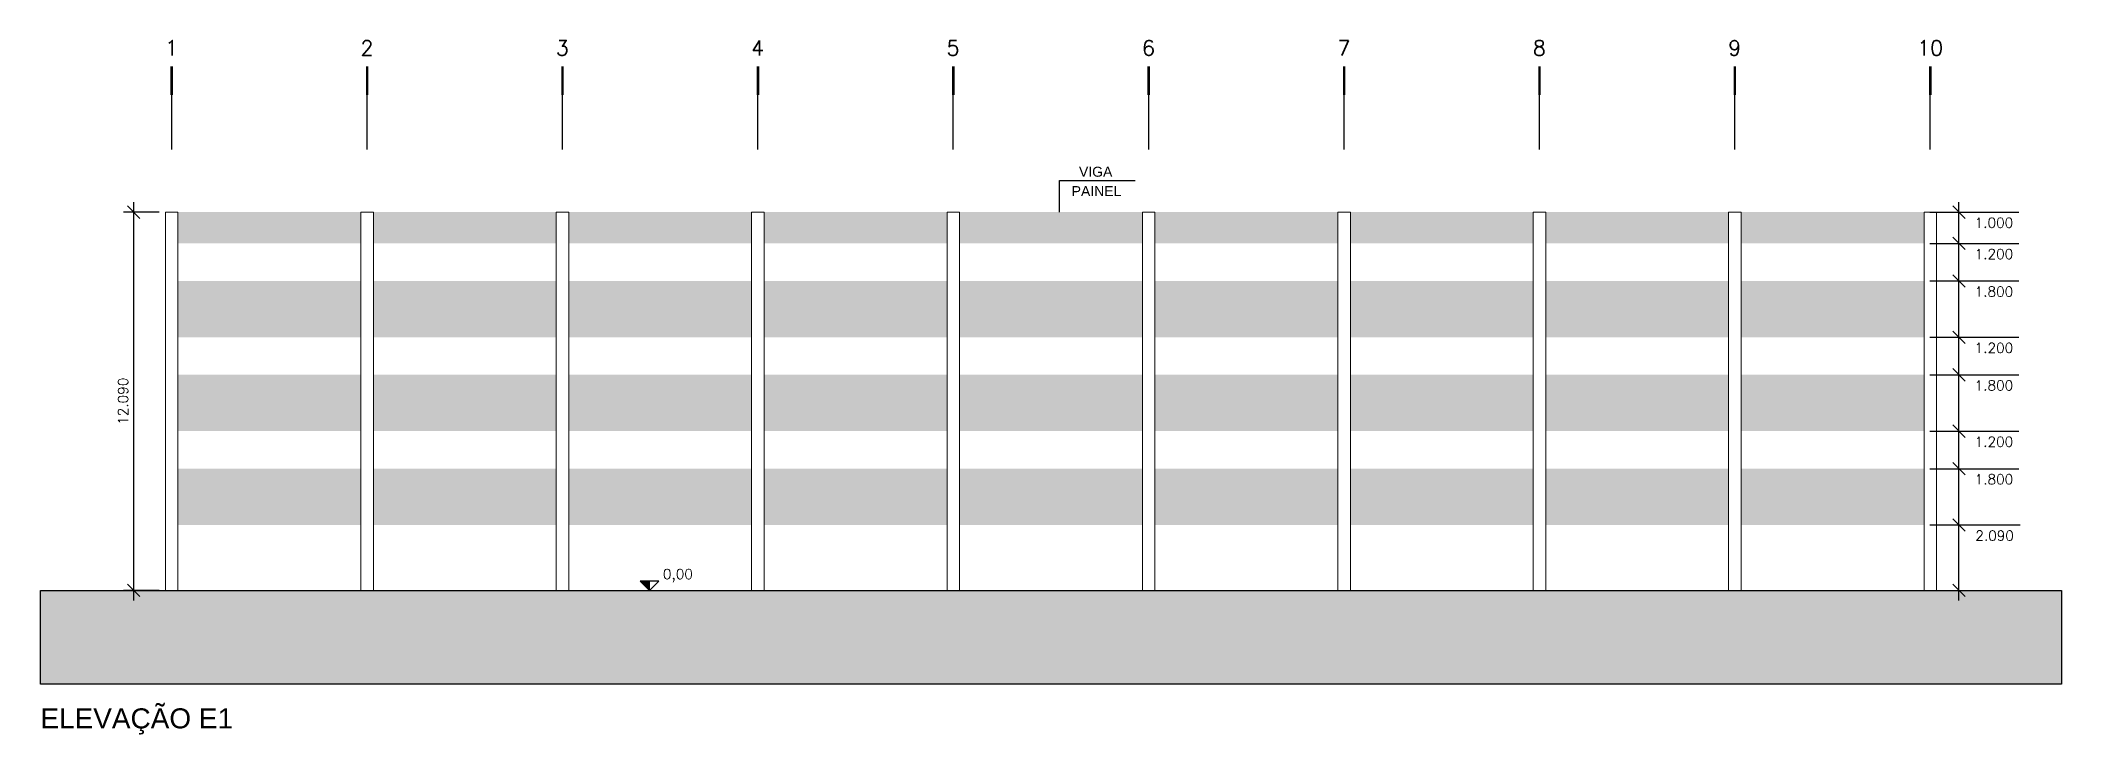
# Model space of a CAD drawing. Header units: millimetres. Extents: x 173 to 410, y -14 to 183.
# Drawn here: x 306.2 to 370.9, y 119.3 to 141.5 of the extents above; entities that cross this region are included whole.
import ezdxf
from ezdxf.enums import TextEntityAlignment as Align

# ---------------------------------------------------------------- set-up
doc = ezdxf.new("R2010")
doc.units = ezdxf.units.MM
doc.layers.get('0').update_dxf_attribs({"color": 4})
doc.layers.add('ARQ Estrutura', color=7, linetype='Continuous', lineweight=50)
doc.layers.add('ARQ Hachuras', color=8, linetype='Continuous', lineweight=5)
for name, color, linetype in [('DIM-COTAS', 9, 'Continuous'), ('LINHA DE PISO', 6, 'Continuous'), ('SIMBOLOGIA', 1, 'Continuous'), ('SOLO', 28, 'Continuous'), ('TEXTO-2', 3, 'Continuous'), ('TEXTO-3', 4, 'Continuous')]:
    doc.layers.add(name, color=color, linetype=linetype)
doc.styles.add('RS', font='romans.shx')
doc.styles.get("Standard").update_dxf_attribs({"font": 'arial.ttf'})
doc.dimstyles.new('LE-200', dxfattribs={"dimscale": 2, "dimtxt": 0.16, "dimasz": 0.2, "dimexe": 0.16, "dimexo": 0.1, "dimgap": 0.09, "dimtad": 1, "dimdec": 3, "dimzin": 4, "dimdsep": 46, "dimtxsty": 'RS', "dimblk1": 'OBLIQUE', "dimblk2": 'OBLIQUE', "dimsah": 1, "dimcen": 0.1, "dimdle": 0.16, "dimclrt": 3, "dimadec": 0, "dimazin": 0, "dimtfac": 1, "dimtdec": 3, "dimtix": 1, "dimtmove": 2, "dimatfit": 3, "dimldrblk": 'OBLIQUE', "dimfxl": 1, "dimtolj": 1, "dimtzin": 0, "dimarcsym": 0})

msp = doc.modelspace()

# ---------------------------------------------------------------- texts
at = {"layer": 'TEXTO-2'}
for s, p in [('VIGA', (339.4483, 137.1049)), ('PAINEL', (339.2148, 136.4858))]:
    msp.add_text(s, height=0.32, dxfattribs=at).set_placement(p)
at = {"layer": 'TEXTO-3'}
msp.add_text('ELEVAÇÃO E1', height=0.64, dxfattribs=at).set_placement((306.2285, 119.4736))

# ---------------------------------------------------------------- blocks, each defined once
blk = doc.blocks.new('EixoVer200')
at = {"layer": 'SIMBOLOGIA'}
blk.add_line((-432.883, 356.298), (-432.883, 358.043), dxfattribs=at)
at = {"layer": 'SIMBOLOGIA', "const_width": 0.0806}
blk.add_lwpolyline([(-432.883, 358.043), (-432.883, 358.962)], dxfattribs=at)
at = {"layer": 'TEXTO-3', "style": 'RS'}
blk.add_attdef('1', text='', height=0.48, dxfattribs=at).set_placement((-432.889, 359.545), align=Align.MIDDLE_CENTER)
blk = doc.blocks.new('_OBLIQUE')
at = {"color": 0, "linetype": 'ByBlock'}
blk.add_line((-0.5, -0.5), (0.5, 0.5), dxfattribs=at)
blk = doc.blocks.new('*D56')
at = {"layer": 'Defpoints', "color": 0, "transparency": 16777216}
for p in [(310.228, 135.974), (309.211, 123.884), (310.228, 123.884)]:
    blk.add_point(p, dxfattribs=at)
at = {"layer": 'DIM-COTAS', "color": 0, "lineweight": -2, "transparency": 16777216}
for p, q in [((310.028, 135.974), (308.891, 135.974)), ((309.211, 136.294), (309.211, 123.564)), ((310.028, 123.884), (308.891, 123.884))]:
    blk.add_line(p, q, dxfattribs=at)
at = {"layer": 'DIM-COTAS', "color": 0, "lineweight": -2, "transparency": 16777216, "xscale": 0.4, "yscale": 0.4, "zscale": 0.4}
for p, rotation in [((309.211, 135.974), 90), ((309.211, 123.884), 270)]:
    blk.add_blockref('_OBLIQUE', p, dxfattribs=dict(at, rotation=rotation))
at = {"layer": 'DIM-COTAS', "color": 3, "transparency": 16777216, "insert": (308.871, 129.929), "char_height": 0.32, "attachment_point": 5, "rotation": 90, "style": 'RS'}
blk.add_mtext('\\A1;12.090', dxfattribs=at)
blk = doc.blocks.new('*D57')
at = {"layer": 'Defpoints', "color": 0, "transparency": 16777216}
for p in [(366.468, 125.974), (366.878, 123.884), (367.596, 123.884)]:
    blk.add_point(p, dxfattribs=at)
at = {"layer": 'DIM-COTAS', "color": 0, "lineweight": -2, "transparency": 16777216}
for p, q in [((367.596, 123.564), (367.596, 126.294)), ((366.668, 125.974), (369.556, 125.974)), ((367.078, 123.884), (367.916, 123.884))]:
    blk.add_line(p, q, dxfattribs=at)
at = {"layer": 'DIM-COTAS', "color": 0, "lineweight": -2, "transparency": 16777216, "xscale": 0.4, "yscale": 0.4, "zscale": 0.4}
for p, rotation in [((367.596, 125.974), 90), ((367.596, 123.884), 270)]:
    blk.add_blockref('_OBLIQUE', p, dxfattribs=dict(at, rotation=rotation))
at = {"layer": 'DIM-COTAS', "color": 3, "transparency": 16777216, "insert": (368.736, 125.634), "char_height": 0.32, "attachment_point": 5, "style": 'RS'}
blk.add_mtext('\\A1;2.090', dxfattribs=at)
blk = doc.blocks.new('*D58')
at = {"layer": 'Defpoints', "color": 0, "transparency": 16777216}
for p in [(366.468, 127.774), (366.468, 125.974), (367.596, 125.974)]:
    blk.add_point(p, dxfattribs=at)
at = {"layer": 'DIM-COTAS', "color": 0, "lineweight": -2, "transparency": 16777216}
for p, q in [((367.596, 125.654), (367.596, 128.094)), ((366.668, 127.774), (369.511, 127.774)), ((366.668, 125.974), (367.916, 125.974))]:
    blk.add_line(p, q, dxfattribs=at)
at = {"layer": 'DIM-COTAS', "color": 0, "lineweight": -2, "transparency": 16777216, "xscale": 0.4, "yscale": 0.4, "zscale": 0.4}
for p, rotation in [((367.596, 127.774), 90), ((367.596, 125.974), 270)]:
    blk.add_blockref('_OBLIQUE', p, dxfattribs=dict(at, rotation=rotation))
at = {"layer": 'DIM-COTAS', "color": 3, "transparency": 16777216, "insert": (368.714, 127.434), "char_height": 0.32, "attachment_point": 5, "style": 'RS'}
blk.add_mtext('\\A1;1.800', dxfattribs=at)
blk = doc.blocks.new('*D59')
at = {"layer": 'Defpoints', "color": 0, "transparency": 16777216}
for p in [(366.468, 128.974), (366.468, 127.774), (367.596, 127.774)]:
    blk.add_point(p, dxfattribs=at)
at = {"layer": 'DIM-COTAS', "color": 0, "lineweight": -2, "transparency": 16777216}
for p, q in [((366.668, 128.974), (369.511, 128.974)), ((367.596, 127.454), (367.596, 129.294)), ((366.668, 127.774), (367.916, 127.774))]:
    blk.add_line(p, q, dxfattribs=at)
at = {"layer": 'DIM-COTAS', "color": 0, "lineweight": -2, "transparency": 16777216, "xscale": 0.4, "yscale": 0.4, "zscale": 0.4}
for p, rotation in [((367.596, 128.974), 90), ((367.596, 127.774), 270)]:
    blk.add_blockref('_OBLIQUE', p, dxfattribs=dict(at, rotation=rotation))
at = {"layer": 'DIM-COTAS', "color": 3, "transparency": 16777216, "insert": (368.714, 128.634), "char_height": 0.32, "attachment_point": 5, "style": 'RS'}
blk.add_mtext('\\A1;1.200', dxfattribs=at)
blk = doc.blocks.new('*D60')
at = {"layer": 'Defpoints', "color": 0, "transparency": 16777216}
for p in [(366.468, 130.774), (366.878, 128.974), (367.596, 128.974)]:
    blk.add_point(p, dxfattribs=at)
at = {"layer": 'DIM-COTAS', "color": 0, "lineweight": -2, "transparency": 16777216}
for p, q in [((366.668, 130.774), (369.511, 130.774)), ((367.596, 128.654), (367.596, 131.094)), ((367.078, 128.974), (367.916, 128.974))]:
    blk.add_line(p, q, dxfattribs=at)
at = {"layer": 'DIM-COTAS', "color": 0, "lineweight": -2, "transparency": 16777216, "xscale": 0.4, "yscale": 0.4, "zscale": 0.4}
for p, rotation in [((367.596, 130.774), 90), ((367.596, 128.974), 270)]:
    blk.add_blockref('_OBLIQUE', p, dxfattribs=dict(at, rotation=rotation))
at = {"layer": 'DIM-COTAS', "color": 3, "transparency": 16777216, "insert": (368.714, 130.434), "char_height": 0.32, "attachment_point": 5, "style": 'RS'}
blk.add_mtext('\\A1;1.800', dxfattribs=at)
blk = doc.blocks.new('*D61')
at = {"layer": 'Defpoints', "color": 0, "transparency": 16777216}
for p in [(366.468, 131.974), (366.468, 130.774), (367.596, 130.774)]:
    blk.add_point(p, dxfattribs=at)
at = {"layer": 'DIM-COTAS', "color": 0, "lineweight": -2, "transparency": 16777216}
for p, q in [((366.668, 131.974), (369.511, 131.974)), ((367.596, 130.454), (367.596, 132.294)), ((366.668, 130.774), (367.916, 130.774))]:
    blk.add_line(p, q, dxfattribs=at)
at = {"layer": 'DIM-COTAS', "color": 0, "lineweight": -2, "transparency": 16777216, "xscale": 0.4, "yscale": 0.4, "zscale": 0.4}
for p, rotation in [((367.596, 131.974), 90), ((367.596, 130.774), 270)]:
    blk.add_blockref('_OBLIQUE', p, dxfattribs=dict(at, rotation=rotation))
at = {"layer": 'DIM-COTAS', "color": 3, "transparency": 16777216, "insert": (368.714, 131.634), "char_height": 0.32, "attachment_point": 5, "style": 'RS'}
blk.add_mtext('\\A1;1.200', dxfattribs=at)
blk = doc.blocks.new('*D62')
at = {"layer": 'Defpoints', "color": 0, "transparency": 16777216}
for p in [(366.468, 133.774), (366.878, 131.974), (367.596, 131.974)]:
    blk.add_point(p, dxfattribs=at)
at = {"layer": 'DIM-COTAS', "color": 0, "lineweight": -2, "transparency": 16777216}
for p, q in [((367.596, 131.654), (367.596, 134.094)), ((366.668, 133.774), (369.511, 133.774)), ((367.078, 131.974), (367.916, 131.974))]:
    blk.add_line(p, q, dxfattribs=at)
at = {"layer": 'DIM-COTAS', "color": 0, "lineweight": -2, "transparency": 16777216, "xscale": 0.4, "yscale": 0.4, "zscale": 0.4}
for p, rotation in [((367.596, 133.774), 90), ((367.596, 131.974), 270)]:
    blk.add_blockref('_OBLIQUE', p, dxfattribs=dict(at, rotation=rotation))
at = {"layer": 'DIM-COTAS', "color": 3, "transparency": 16777216, "insert": (368.714, 133.434), "char_height": 0.32, "attachment_point": 5, "style": 'RS'}
blk.add_mtext('\\A1;1.800', dxfattribs=at)
blk = doc.blocks.new('*D63')
at = {"layer": 'Defpoints', "color": 0, "transparency": 16777216}
for p in [(366.468, 134.974), (366.468, 133.774), (367.596, 133.774)]:
    blk.add_point(p, dxfattribs=at)
at = {"layer": 'DIM-COTAS', "color": 0, "lineweight": -2, "transparency": 16777216}
for p, q in [((367.596, 133.454), (367.596, 135.294)), ((366.668, 134.974), (369.511, 134.974)), ((366.668, 133.774), (367.916, 133.774))]:
    blk.add_line(p, q, dxfattribs=at)
at = {"layer": 'DIM-COTAS', "color": 0, "lineweight": -2, "transparency": 16777216, "xscale": 0.4, "yscale": 0.4, "zscale": 0.4}
for p, rotation in [((367.596, 134.974), 90), ((367.596, 133.774), 270)]:
    blk.add_blockref('_OBLIQUE', p, dxfattribs=dict(at, rotation=rotation))
at = {"layer": 'DIM-COTAS', "color": 3, "transparency": 16777216, "insert": (368.714, 134.634), "char_height": 0.32, "attachment_point": 5, "style": 'RS'}
blk.add_mtext('\\A1;1.200', dxfattribs=at)
blk = doc.blocks.new('*D64')
at = {"layer": 'Defpoints', "color": 0, "transparency": 16777216}
for p in [(366.468, 135.974), (366.878, 134.974), (367.596, 134.974)]:
    blk.add_point(p, dxfattribs=at)
at = {"layer": 'DIM-COTAS', "color": 0, "lineweight": -2, "transparency": 16777216}
for p, q in [((366.668, 135.974), (369.511, 135.974)), ((367.596, 134.654), (367.596, 136.294)), ((367.078, 134.974), (367.916, 134.974))]:
    blk.add_line(p, q, dxfattribs=at)
at = {"layer": 'DIM-COTAS', "color": 0, "lineweight": -2, "transparency": 16777216, "xscale": 0.4, "yscale": 0.4, "zscale": 0.4}
for p, rotation in [((367.596, 135.974), 90), ((367.596, 134.974), 270)]:
    blk.add_blockref('_OBLIQUE', p, dxfattribs=dict(at, rotation=rotation))
at = {"layer": 'DIM-COTAS', "color": 3, "transparency": 16777216, "insert": (368.714, 135.634), "char_height": 0.32, "attachment_point": 5, "style": 'RS'}
blk.add_mtext('\\A1;1.000', dxfattribs=at)
blk = doc.blocks.new('inc0')
at = {"layer": 'SIMBOLOGIA', "linetype": 'Continuous'}
blk.add_hatch(color=256, dxfattribs=at).paths.add_polyline_path([(0, 0.186), (-0.188, 0.186), (0, 0)])
blk.add_line((0, 0), (0, 0.186), dxfattribs=at)
at = {"layer": 'SIMBOLOGIA', "color": 3, "linetype": 'Continuous'}
blk.add_lwpolyline([(0.188, 0.186), (-0.188, 0.186), (0, 0)], close=True, dxfattribs=at)
at = {"layer": 'SIMBOLOGIA', "linetype": 'Continuous', "style": 'RS'}
blk.add_attdef('%%U0.00%%U', (0.268, 0.226), '', height=0.2, dxfattribs=at)
at = {"layer": 'TEXTO-3', "style": 'RS'}
blk.add_attdef('0.00', (0.268, 0.226), '', height=0.2, dxfattribs=at)

# ---------------------------------------------------------------- dimensions: what is measured, and where the dimension line sits
at = {"layer": 'DIM-COTAS'}
dim = msp.add_linear_dim(base=(309.2106, 123.8838), p1=(310.2285, 135.9738), p2=(310.2285, 123.8838), angle=90, dimstyle='LE-200', dxfattribs=at)
dim.commit()
dim.dimension.update_dxf_attribs({"geometry": '*D56', "text_midpoint": (308.8706, 129.9288)})
for base, p1, p2, picture, middle in [((367.5964, 134.9738), (366.4685, 135.9738), (366.8785, 134.9738), '*D64', (368.7135, 135.6338)), ((367.5964, 133.7738), (366.4685, 134.9738), (366.4685, 133.7738), '*D63', (368.7135, 134.6338)), ((367.5964, 131.9738), (366.4685, 133.7738), (366.8785, 131.9738), '*D62', (368.7135, 133.4338)), ((367.5964, 130.7738), (366.4685, 131.9738), (366.4685, 130.7738), '*D61', (368.7135, 131.6338)), ((367.5964, 128.9738), (366.4685, 130.7738), (366.8785, 128.9738), '*D60', (368.7135, 130.4338)), ((367.5964, 127.7738), (366.4685, 128.9738), (366.4685, 127.7738), '*D59', (368.7135, 128.6338)), ((367.5964, 125.9738), (366.4685, 127.7738), (366.4685, 125.9738), '*D58', (368.7135, 127.4338)), ((367.5964, 123.8838), (366.4685, 125.9738), (366.8785, 123.8838), '*D57', (368.7364, 125.6338))]:
    dim = msp.add_linear_dim(base=base, p1=p1, p2=p2, angle=90, dimstyle='LE-200', override={"dimjust": 3}, dxfattribs=at)
    dim.commit()
    dim.dimension.update_dxf_attribs({"geometry": picture, "text_midpoint": middle})

# ---------------------------------------------------------------- hatches: boundary and pattern name
at = {"layer": 'ARQ Hachuras'}
h = msp.add_hatch(color=256, dxfattribs=at)
h.paths.add_polyline_path([(316.4685, 134.9738), (316.4685, 135.9738), (310.6385, 135.9738), (310.6385, 134.9738)])
h.paths.add_polyline_path([(316.4685, 131.9738), (316.4685, 133.7738), (310.6385, 133.7738), (310.6385, 131.9738)])
h.paths.add_polyline_path([(310.6385, 130.7738), (310.6385, 128.9738), (316.4685, 128.9738), (316.4685, 130.7738)])
h.paths.add_polyline_path([(310.6385, 127.7738), (310.6385, 125.9738), (316.4685, 125.9738), (316.4685, 127.7738)])
h.paths.add_polyline_path([(322.7185, 125.9738), (322.7185, 127.7738), (316.8885, 127.7738), (316.8885, 125.9738)])
h.paths.add_polyline_path([(316.8885, 130.7738), (316.8885, 128.9738), (322.7185, 128.9738), (322.7185, 130.7738)])
h.paths.add_polyline_path([(322.7185, 131.9738), (322.7185, 133.7738), (316.8885, 133.7738), (316.8885, 131.9738)])
h.paths.add_polyline_path([(322.7185, 134.9738), (322.7185, 135.9738), (316.8885, 135.9738), (316.8885, 134.9738)])
h.paths.add_polyline_path([(328.9685, 134.9738), (328.9685, 135.9738), (323.1385, 135.9738), (323.1385, 134.9738)])
h.paths.add_polyline_path([(328.9685, 131.9738), (328.9685, 133.7738), (323.1385, 133.7738), (323.1385, 131.9738)])
h.paths.add_polyline_path([(323.1385, 130.7738), (323.1385, 128.9738), (328.9685, 128.9738), (328.9685, 130.7738)])
h.paths.add_polyline_path([(328.9685, 125.9738), (328.9685, 127.7738), (323.1385, 127.7738), (323.1385, 125.9738)])
h.paths.add_polyline_path([(335.2185, 125.9738), (335.2185, 127.7738), (329.3885, 127.7738), (329.3885, 125.9738)])
h.paths.add_polyline_path([(329.3885, 130.7738), (329.3885, 128.9738), (335.2185, 128.9738), (335.2185, 130.7738)])
h.paths.add_polyline_path([(335.2185, 131.9738), (335.2185, 133.7738), (329.3885, 133.7738), (329.3885, 131.9738)])
h.paths.add_polyline_path([(335.2185, 134.9738), (335.2185, 135.9738), (329.3885, 135.9738), (329.3885, 134.9738)])
h.paths.add_polyline_path([(341.4685, 134.9738), (341.4685, 135.9738), (335.6385, 135.9738), (335.6385, 134.9738)])
h.paths.add_polyline_path([(335.6385, 133.7738), (335.6385, 131.9738), (341.4685, 131.9738), (341.4685, 133.7738)])
h.paths.add_polyline_path([(341.4685, 128.9738), (341.4685, 130.7738), (335.6385, 130.7738), (335.6385, 128.9738)])
h.paths.add_polyline_path([(341.4685, 125.9738), (341.4685, 127.7738), (335.6385, 127.7738), (335.6385, 125.9738)])
h.paths.add_polyline_path([(347.7185, 125.9738), (347.7185, 127.7738), (341.8885, 127.7738), (341.8885, 125.9738)])
h.paths.add_polyline_path([(341.8885, 130.7738), (341.8885, 128.9738), (347.7185, 128.9738), (347.7185, 130.7738)])
h.paths.add_polyline_path([(347.7185, 131.9738), (347.7185, 133.7738), (341.8885, 133.7738), (341.8885, 131.9738)])
h.paths.add_polyline_path([(347.7185, 134.9738), (347.7185, 135.9738), (341.8885, 135.9738), (341.8885, 134.9738)])
h.paths.add_polyline_path([(353.9685, 134.9738), (353.9685, 135.9738), (348.1385, 135.9738), (348.1385, 134.9738)])
h.paths.add_polyline_path([(353.9685, 131.9738), (353.9685, 133.7738), (348.1385, 133.7738), (348.1385, 131.9738)])
h.paths.add_polyline_path([(348.1385, 130.7738), (348.1385, 128.9738), (353.9685, 128.9738), (353.9685, 130.7738)])
h.paths.add_polyline_path([(348.1385, 127.7738), (348.1385, 125.9738), (353.9685, 125.9738), (353.9685, 127.7738)])
h.paths.add_polyline_path([(360.2185, 125.9738), (360.2185, 127.7738), (354.3885, 127.7738), (354.3885, 125.9738)])
h.paths.add_polyline_path([(354.3885, 130.7738), (354.3885, 128.9738), (360.2185, 128.9738), (360.2185, 130.7738)])
h.paths.add_polyline_path([(360.2185, 131.9738), (360.2185, 133.7738), (354.3885, 133.7738), (354.3885, 131.9738)])
h.paths.add_polyline_path([(360.2185, 134.9738), (360.2185, 135.9738), (354.3885, 135.9738), (354.3885, 134.9738)])
h.paths.add_polyline_path([(366.4685, 134.9738), (366.4685, 135.9738), (360.6385, 135.9738), (360.6385, 134.9738)])
h.paths.add_polyline_path([(366.4685, 131.9738), (366.4685, 133.7738), (360.6385, 133.7738), (360.6385, 131.9738)])
h.paths.add_polyline_path([(360.6385, 130.7738), (360.6385, 128.9738), (366.4685, 128.9738), (366.4685, 130.7738)])
h.paths.add_polyline_path([(366.4685, 125.9738), (366.4685, 127.7738), (360.6385, 127.7738), (360.6385, 125.9738)])
at = {"layer": 'SOLO'}
msp.add_hatch(color=256, dxfattribs=at).paths.add_polyline_path([(306.2285, 123.8838), (370.8785, 123.8838), (370.8785, 120.8838), (306.2285, 120.8838)])

# ---------------------------------------------------------------- linework, layer by layer
at = {"layer": 'ARQ Estrutura', "lineweight": 0}
for p, q in [((310.6285, 135.9738), (310.2285, 135.9738)), ((310.2285, 135.9738), (310.2285, 123.8838)), ((310.6285, 135.9738), (310.6285, 123.8838)), ((316.8785, 135.9738), (316.4785, 135.9738)), ((316.4785, 135.9738), (316.4785, 123.8838)), ((316.8785, 135.9738), (316.8785, 123.8838)), ((323.1285, 135.9738), (322.7285, 135.9738)), ((322.7285, 135.9738), (322.7285, 123.8838)), ((323.1285, 135.9738), (323.1285, 123.8838)), ((329.3785, 135.9738), (328.9785, 135.9738)), ((328.9785, 135.9738), (328.9785, 123.8838)), ((329.3785, 135.9738), (329.3785, 123.8838)), ((335.6285, 135.9738), (335.2285, 135.9738)), ((335.2285, 135.9738), (335.2285, 123.8838)), ((335.6285, 135.9738), (335.6285, 123.8838)), ((341.8785, 135.9738), (341.4785, 135.9738)), ((341.4785, 135.9738), (341.4785, 123.8838)), ((341.8785, 135.9738), (341.8785, 123.8838)), ((348.1285, 135.9738), (347.7285, 135.9738)), ((347.7285, 135.9738), (347.7285, 123.8838)), ((348.1285, 135.9738), (348.1285, 123.8838)), ((354.3785, 135.9738), (353.9785, 135.9738)), ((353.9785, 135.9738), (353.9785, 123.8838)), ((354.3785, 135.9738), (354.3785, 123.8838)), ((360.6285, 135.9738), (360.2285, 135.9738)), ((360.2285, 135.9738), (360.2285, 123.8838)), ((360.6285, 135.9738), (360.6285, 123.8838)), ((366.8785, 135.9738), (366.4785, 135.9738)), ((366.4785, 135.9738), (366.4785, 123.8838)), ((366.8785, 135.9738), (366.8785, 123.8838)), ((310.6285, 135.2638), (310.6385, 135.2638)), ((316.4685, 135.2638), (316.4785, 135.2638)), ((316.8785, 135.2638), (316.8885, 135.2638)), ((322.7185, 135.2638), (322.7285, 135.2638)), ((323.1285, 135.2638), (323.1385, 135.2638)), ((328.9685, 135.2638), (328.9785, 135.2638)), ((329.3785, 135.2638), (329.3885, 135.2638)), ((335.2185, 135.2638), (335.2285, 135.2638)), ((335.6285, 135.2638), (335.6385, 135.2638)), ((341.4685, 135.2638), (341.4785, 135.2638)), ((341.8785, 135.2638), (341.8885, 135.2638)), ((347.7185, 135.2638), (347.7285, 135.2638)), ((348.1285, 135.2638), (348.1385, 135.2638)), ((353.9685, 135.2638), (353.9785, 135.2638)), ((354.3785, 135.2638), (354.3885, 135.2638)), ((360.2185, 135.2638), (360.2285, 135.2638)), ((360.6285, 135.2638), (360.6385, 135.2638)), ((366.4685, 135.2638), (366.4785, 135.2638)), ((310.6285, 134.9738), (310.6385, 134.9738)), ((316.4685, 134.9738), (316.4785, 134.9738)), ((316.8785, 134.9738), (316.8885, 134.9738)), ((322.7185, 134.9738), (322.7285, 134.9738)), ((323.1285, 134.9738), (323.1385, 134.9738)), ((328.9685, 134.9738), (328.9785, 134.9738)), ((329.3785, 134.9738), (329.3885, 134.9738)), ((335.2185, 134.9738), (335.2285, 134.9738)), ((335.6285, 134.9738), (335.6385, 134.9738)), ((341.4685, 134.9738), (341.4785, 134.9738)), ((341.8785, 134.9738), (341.8885, 134.9738)), ((347.7185, 134.9738), (347.7285, 134.9738)), ((348.1285, 134.9738), (348.1385, 134.9738)), ((353.9685, 134.9738), (353.9785, 134.9738)), ((354.3785, 134.9738), (354.3885, 134.9738)), ((360.2185, 134.9738), (360.2285, 134.9738)), ((360.6285, 134.9738), (360.6385, 134.9738)), ((366.4685, 134.9738), (366.4785, 134.9738)), ((310.6285, 132.2638), (310.6385, 132.2638)), ((310.6285, 131.9738), (310.6385, 131.9738)), ((316.4685, 132.2638), (316.4785, 132.2638)), ((316.4685, 131.9738), (316.4785, 131.9738)), ((316.8785, 132.2638), (316.8885, 132.2638)), ((316.8785, 131.9738), (316.8885, 131.9738)), ((322.7185, 132.2638), (322.7285, 132.2638)), ((322.7185, 131.9738), (322.7285, 131.9738)), ((323.1285, 132.2638), (323.1385, 132.2638)), ((323.1285, 131.9738), (323.1385, 131.9738)), ((328.9685, 132.2638), (328.9785, 132.2638)), ((328.9685, 131.9738), (328.9785, 131.9738)), ((329.3785, 132.2638), (329.3885, 132.2638)), ((329.3785, 131.9738), (329.3885, 131.9738)), ((335.2185, 132.2638), (335.2285, 132.2638)), ((335.2185, 131.9738), (335.2285, 131.9738)), ((335.6285, 132.2638), (335.6385, 132.2638)), ((335.6285, 131.9738), (335.6385, 131.9738)), ((341.4685, 132.2638), (341.4785, 132.2638)), ((341.4685, 131.9738), (341.4785, 131.9738)), ((341.8785, 132.2638), (341.8885, 132.2638)), ((341.8785, 131.9738), (341.8885, 131.9738)), ((347.7185, 132.2638), (347.7285, 132.2638)), ((347.7185, 131.9738), (347.7285, 131.9738)), ((348.1285, 132.2638), (348.1385, 132.2638)), ((348.1285, 131.9738), (348.1385, 131.9738)), ((353.9685, 132.2638), (353.9785, 132.2638)), ((353.9685, 131.9738), (353.9785, 131.9738)), ((354.3785, 132.2638), (354.3885, 132.2638)), ((354.3785, 131.9738), (354.3885, 131.9738)), ((360.2185, 132.2638), (360.2285, 132.2638)), ((360.2185, 131.9738), (360.2285, 131.9738)), ((360.6285, 132.2638), (360.6385, 132.2638)), ((360.6285, 131.9738), (360.6385, 131.9738)), ((366.4685, 132.2638), (366.4785, 132.2638)), ((366.4685, 131.9738), (366.4785, 131.9738)), ((310.6285, 129.2638), (310.6385, 129.2638)), ((310.6285, 128.9738), (310.6385, 128.9738)), ((316.4685, 129.2638), (316.4785, 129.2638)), ((316.4685, 128.9738), (316.4785, 128.9738)), ((316.8785, 129.2638), (316.8885, 129.2638)), ((316.8785, 128.9738), (316.8885, 128.9738)), ((322.7185, 129.2638), (322.7285, 129.2638)), ((322.7185, 128.9738), (322.7285, 128.9738)), ((323.1285, 129.2638), (323.1385, 129.2638)), ((323.1285, 128.9738), (323.1385, 128.9738)), ((328.9685, 129.2638), (328.9785, 129.2638)), ((328.9685, 128.9738), (328.9785, 128.9738)), ((329.3785, 129.2638), (329.3885, 129.2638)), ((329.3785, 128.9738), (329.3885, 128.9738)), ((335.2185, 129.2638), (335.2285, 129.2638)), ((335.2185, 128.9738), (335.2285, 128.9738)), ((335.6285, 129.2638), (335.6385, 129.2638)), ((335.6285, 128.9738), (335.6385, 128.9738)), ((341.4685, 129.2638), (341.4785, 129.2638)), ((341.4685, 128.9738), (341.4785, 128.9738)), ((341.8785, 129.2638), (341.8885, 129.2638)), ((341.8785, 128.9738), (341.8885, 128.9738)), ((347.7185, 129.2638), (347.7285, 129.2638)), ((347.7185, 128.9738), (347.7285, 128.9738)), ((348.1285, 129.2638), (348.1385, 129.2638)), ((348.1285, 128.9738), (348.1385, 128.9738)), ((353.9685, 129.2638), (353.9785, 129.2638)), ((353.9685, 128.9738), (353.9785, 128.9738)), ((354.3785, 129.2638), (354.3885, 129.2638)), ((354.3785, 128.9738), (354.3885, 128.9738)), ((360.2185, 129.2638), (360.2285, 129.2638)), ((360.2185, 128.9738), (360.2285, 128.9738)), ((360.6285, 129.2638), (360.6385, 129.2638)), ((360.6285, 128.9738), (360.6385, 128.9738)), ((366.4685, 129.2638), (366.4785, 129.2638)), ((366.4685, 128.9738), (366.4785, 128.9738)), ((310.6285, 126.2638), (310.6385, 126.2638)), ((316.4685, 126.2638), (316.4785, 126.2638)), ((316.8785, 126.2638), (316.8885, 126.2638)), ((322.7185, 126.2638), (322.7285, 126.2638)), ((323.1285, 126.2638), (323.1385, 126.2638)), ((328.9685, 126.2638), (328.9785, 126.2638)), ((329.3785, 126.2638), (329.3885, 126.2638)), ((335.2185, 126.2638), (335.2285, 126.2638)), ((335.6285, 126.2638), (335.6385, 126.2638)), ((341.4685, 126.2638), (341.4785, 126.2638)), ((341.8785, 126.2638), (341.8885, 126.2638)), ((347.7185, 126.2638), (347.7285, 126.2638)), ((348.1285, 126.2638), (348.1385, 126.2638)), ((353.9685, 126.2638), (353.9785, 126.2638)), ((354.3785, 126.2638), (354.3885, 126.2638)), ((360.2185, 126.2638), (360.2285, 126.2638)), ((360.6285, 126.2638), (360.6385, 126.2638)), ((366.4685, 126.2638), (366.4785, 126.2638)), ((310.6285, 125.9738), (310.6385, 125.9738)), ((316.4685, 125.9738), (316.4785, 125.9738)), ((316.8785, 125.9738), (316.8885, 125.9738)), ((322.7185, 125.9738), (322.7285, 125.9738)), ((323.1285, 125.9738), (323.1385, 125.9738)), ((328.9685, 125.9738), (328.9785, 125.9738)), ((329.3785, 125.9738), (329.3885, 125.9738)), ((335.2185, 125.9738), (335.2285, 125.9738)), ((335.6285, 125.9738), (335.6385, 125.9738)), ((341.4685, 125.9738), (341.4785, 125.9738)), ((341.8785, 125.9738), (341.8885, 125.9738)), ((347.7185, 125.9738), (347.7285, 125.9738)), ((348.1285, 125.9738), (348.1385, 125.9738)), ((353.9685, 125.9738), (353.9785, 125.9738)), ((354.3785, 125.9738), (354.3885, 125.9738)), ((360.2185, 125.9738), (360.2285, 125.9738)), ((360.6285, 125.9738), (360.6385, 125.9738)), ((366.4685, 125.9738), (366.4785, 125.9738)), ((310.6285, 123.8838), (310.2285, 123.8838)), ((316.8785, 123.8838), (316.4785, 123.8838)), ((323.1285, 123.8838), (322.7285, 123.8838)), ((329.3785, 123.8838), (328.9785, 123.8838)), ((335.6285, 123.8838), (335.2285, 123.8838)), ((341.8785, 123.8838), (341.4785, 123.8838)), ((348.1285, 123.8838), (347.7285, 123.8838)), ((354.3785, 123.8838), (353.9785, 123.8838)), ((360.6285, 123.8838), (360.2285, 123.8838)), ((366.8785, 123.8838), (366.4785, 123.8838))]:
    msp.add_line(p, q, dxfattribs=at)
at = {"layer": 'LINHA DE PISO'}
msp.add_lwpolyline([(306.2285, 123.8838), (370.8785, 123.8838)], dxfattribs=at)
at = {"layer": 'SIMBOLOGIA'}
msp.add_lwpolyline([(338.8239, 135.9738), (338.8239, 136.9875), (341.2448, 136.9875)], dxfattribs=at)
at = {"layer": 'SOLO'}
msp.add_lwpolyline([(306.2285, 123.8838), (370.8785, 123.8838), (370.8785, 120.8838), (306.2285, 120.8838)], close=True, dxfattribs=at)

# ---------------------------------------------------------------- block references
at = {"layer": 'SIMBOLOGIA'}
for p, values in [((743.3118, -218.3245), {'1': '1'}), ((749.5618, -218.3245), {'1': '2'}), ((755.8118, -218.3245), {'1': '3'}), ((762.0618, -218.3245), {'1': '4'}), ((768.3118, -218.3245), {'1': '5'}), ((774.5618, -218.3245), {'1': '6'}), ((780.8118, -218.3245), {'1': '7'}), ((787.0618, -218.3245), {'1': '8'}), ((793.3118, -218.3245), {'1': '9'}), ((799.5618, -218.3245), {'1': '10'})]:
    msp.add_blockref('EixoVer200', p, dxfattribs=at).add_auto_attribs(values)
ref = msp.add_blockref('inc0', (325.7102, 123.8838), dxfattribs=dict(at, xscale=1.600000000000023, yscale=1.600000000000023, zscale=1.600000000000023))
ref.add_attrib('0.00', '0,00', (326.1397, 124.2449), dxfattribs={"layer": 'TEXTO-2', "height": 0.32, "style": 'RS'})
ref.add_attrib('%%U0.00%%U', '%%U    %%U', (326.1397, 124.2449), dxfattribs={"layer": '0', "linetype": 'Continuous', "height": 0.32, "style": 'RS'})

msp.set_redraw_order([(e.dxf.handle, doc.entitydb.next_handle()) for e in msp.query("TEXT MTEXT ATTDEF DIMENSION ARC_DIMENSION")])  # texts and dimensions are drawn at this point

doc.saveas('drawing.dxf')
